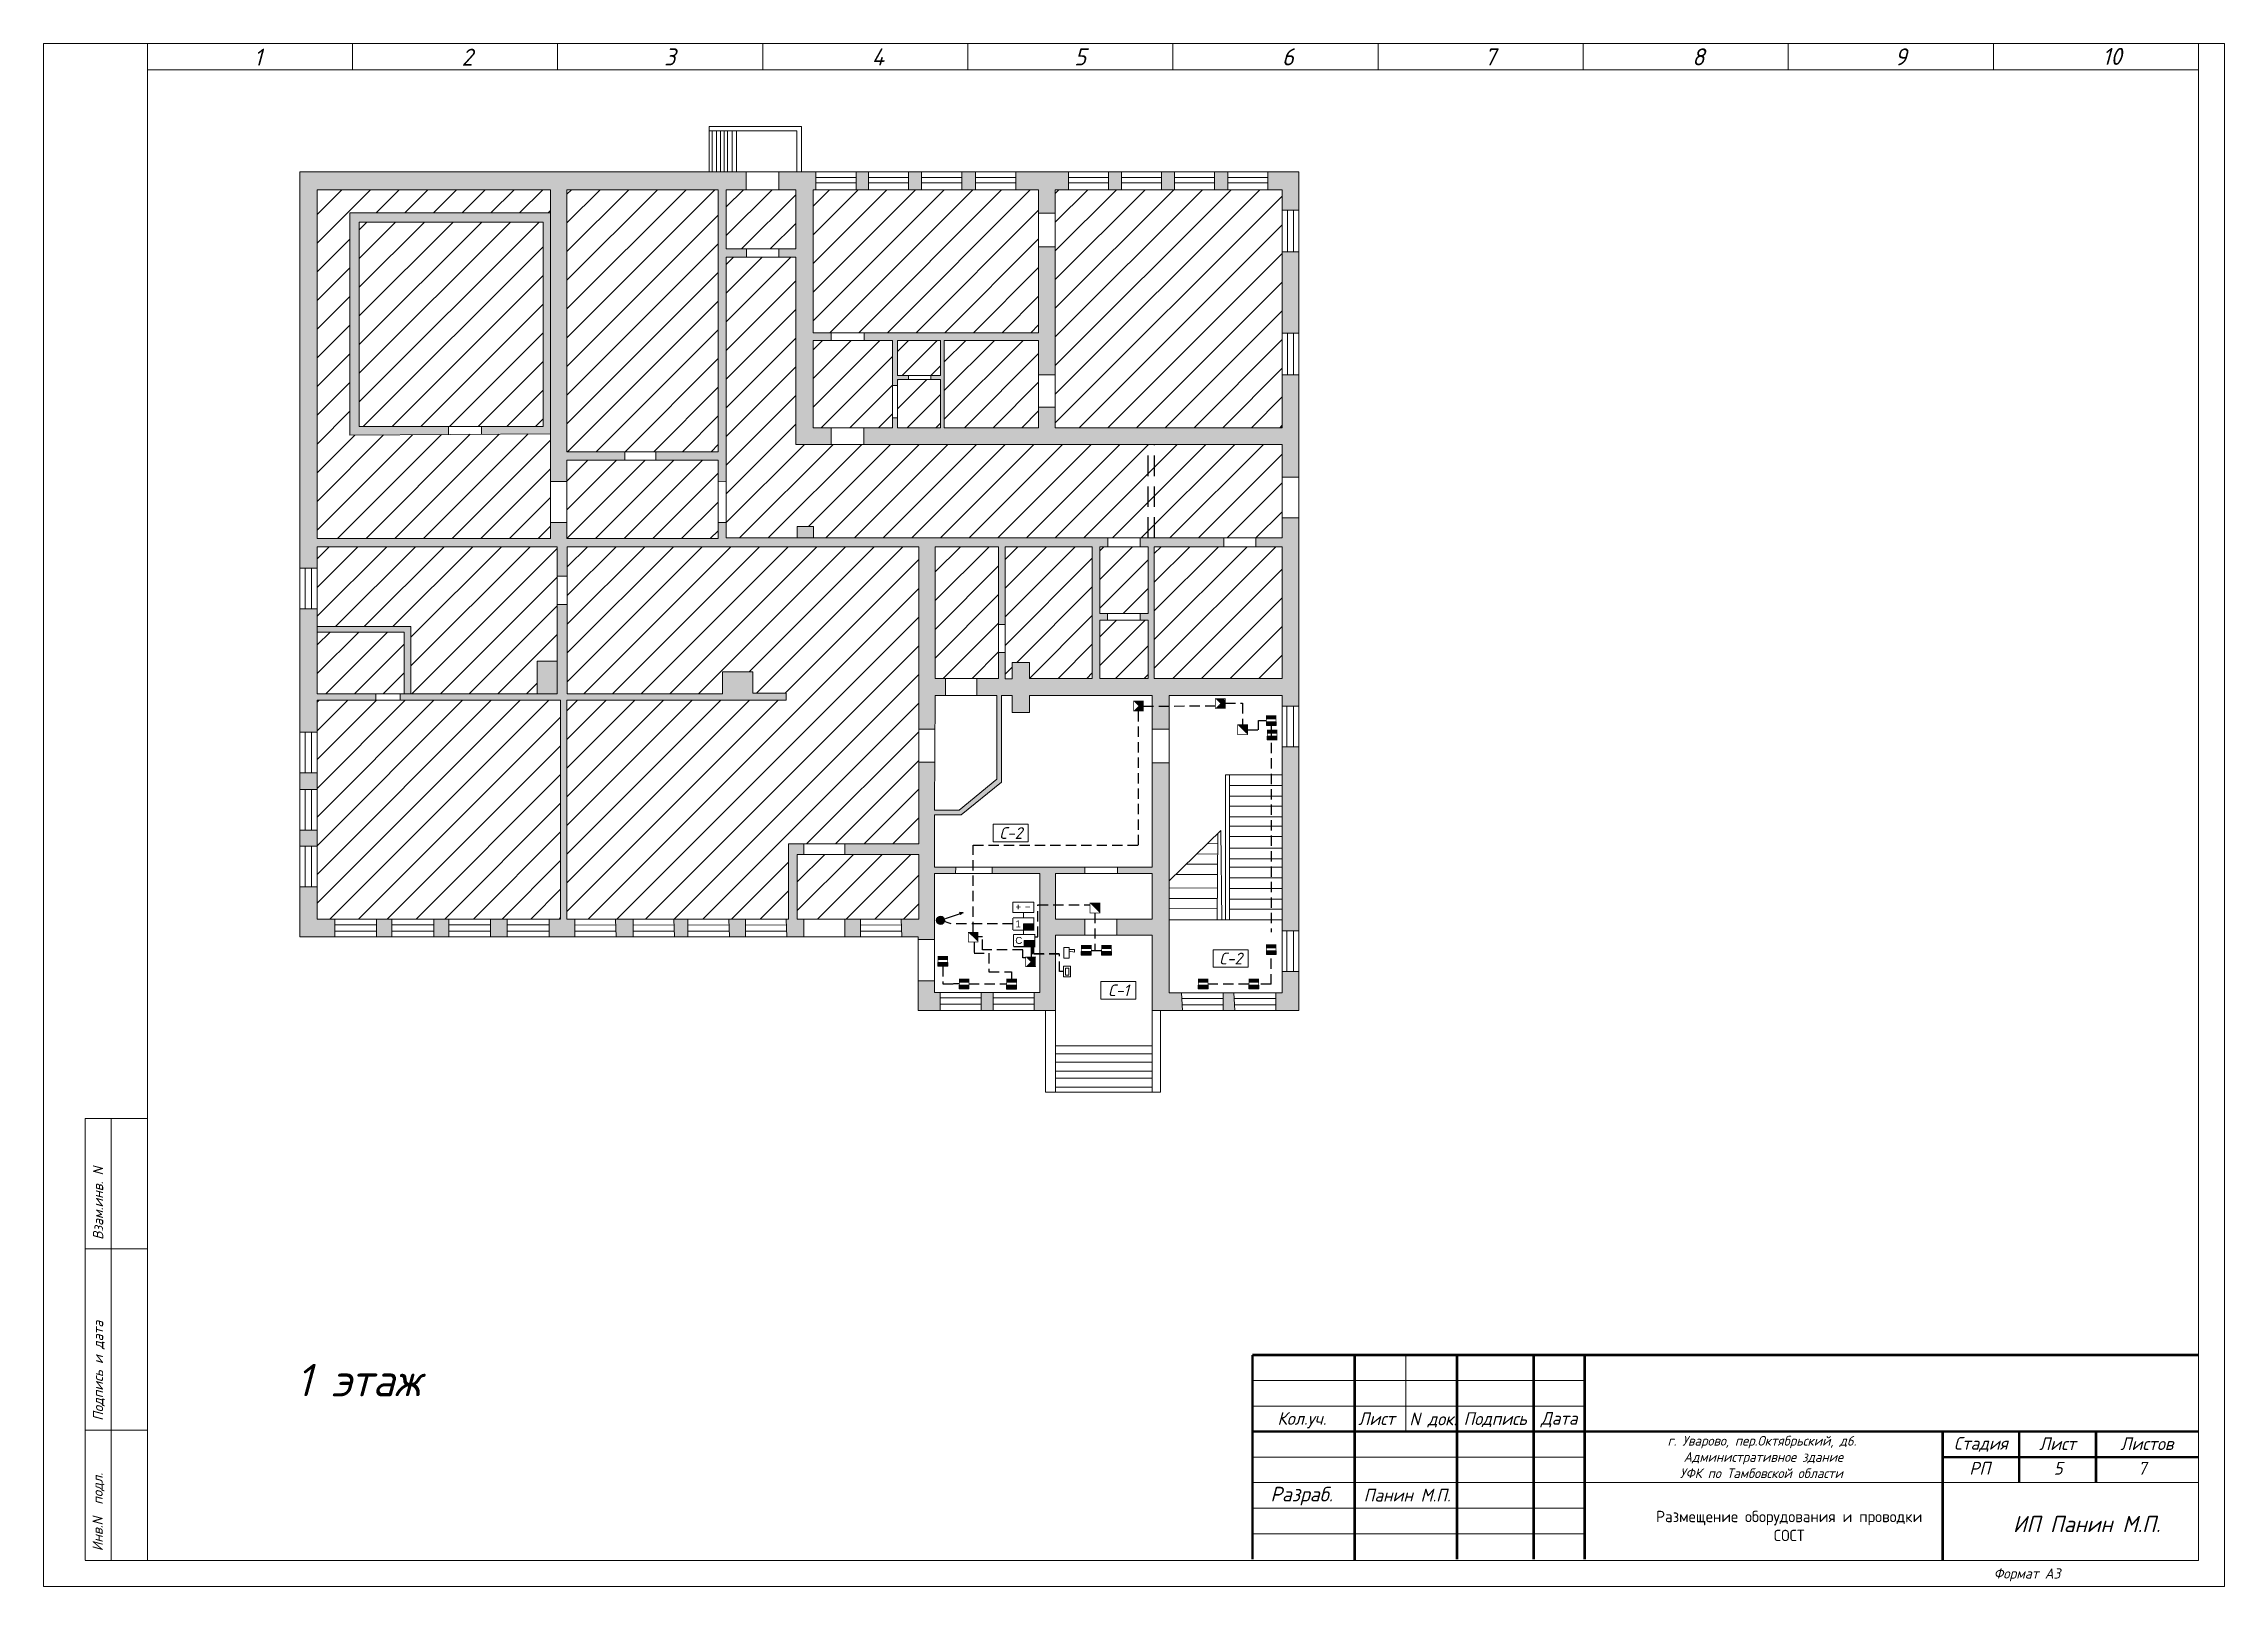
# Model space of a CAD drawing. Header units: inches. Extents: x -24 to 3888, y 393 to 1828.
# Drawn here: x 3393.6 to 3528, y 1135.2 to 1230.2 of the extents above; entities that cross this region are included whole.
import ezdxf

# ---------------------------------------------------------------- set-up
doc = ezdxf.new("R2010")
doc.units = ezdxf.units.IN
doc.header["$MEASUREMENT"] = 0
for name, pattern in [('Caddy_Solid', [0]), ('HIDDEN2', [4.7625, 3.175, -1.5875]), ('НЕВИДИМАЯ', [9.525, 6.35, -3.175])]:
    doc.linetypes.add(name, pattern=pattern)
doc.layers.get('0').transparency = 0.7
for name, color, linetype in [('BLK_12_THHN', 9, 'Continuous'), ('DESC', 7, 'Continuous'), ('LINK', 9, 'Continuous')]:
    doc.layers.add(name, color=color, linetype=linetype)
doc.styles.get("Standard").update_dxf_attribs({"font": 'GOST_Common Italic_0.ttf'})

msp = doc.modelspace()

# ---------------------------------------------------------------- texts
at = {"layer": 'DESC', "lineweight": 13}
for s, height, p in [('1', 1.05, (3406.52, 1228.83)), ('2', 1.05, (3419.32, 1228.83)), ('3', 1.05, (3431.8, 1228.85)), ('4', 1.05, (3444.6, 1228.85)), ('5', 1.05, (3457.08, 1228.85)), ('6', 1.05, (3469.88, 1228.85)), ('7', 1.05, (3482.36, 1228.85)), ('8', 1.05, (3495.16, 1228.85)), ('9', 1.05, (3507.64, 1228.85)), ('10', 1.048, (3520.44, 1228.88)), ('Формат А3', 0.629, (3513.74, 1135.63))]:
    msp.add_text(s, height=height, dxfattribs=at).set_placement(p)
for s, p in [('Взам.инв. N', (3397.23, 1156.5)), ('Подпись и дата', (3397.23, 1145.35)), ('Инв.N  подл.', (3397.2, 1137.32))]:
    msp.add_text(s, height=0.6288, rotation=90, dxfattribs=at).set_placement(p)
at = {"layer": 'DESC', "color": 7, "lineweight": 15}
for s, p in [('Кол.уч.', (3469.6, 1145.1)), ('Лист', (3474.58, 1145.09)), ('N док.', (3477.73, 1145.07)), ('РП', (3512.24, 1142.03)), ('5', (3517.44, 1142.03)), ('7', (3522.62, 1142.03))]:
    msp.add_text(s, height=0.787, dxfattribs=at).set_placement(p)
at = {"layer": 'DESC', "color": 0, "attachment_point": 5}
for s, insert, char_height, width in [('C-2', (3453.16, 1181.56), 0.72, 2.16), ('{\\fArial|b0|i0|c204|p34;1}', (3453.62, 1175.96), 0.432, 0.648), ('{\\fArial|b0|i0|c204|p34;C}', (3453.66, 1174.94), 0.432, 0.648), ('C-2', (3466.71, 1173.83), 0.72, 2.16), ('C-1', (3459.8, 1171.87), 0.72, 2.16)]:
    msp.add_mtext(s, dxfattribs=dict(at, insert=insert, char_height=char_height, width=width))
at = {"layer": 'DESC', "color": 0, "lineweight": 15, "attachment_point": 1}
for s, width, heights, insert, char_height in [('\\pi4.94395;1 этаж', 17.9743, [1.74], (3404.18, 1148.86), 2), ('\\pi23.5148;г. Уварово, пер.Октябрьский, д6.\\P\\pi24.5048;Административное здание \\P\\pi24.27003;УФК по Тамбовской области', 59.1919, [0], (3470.13, 1144.42), 0.6)]:
    msp.add_mtext_dynamic_manual_height_columns(s, width=width, gutter_width=1, heights=heights, dxfattribs=dict(at, insert=insert, char_height=char_height))
at = {"layer": 'DESC', "lineweight": 15, "char_height": 0.787, "attachment_point": 5}
for s, insert, width in [('Подпись', (3483.02, 1145.42), 4.725), ('Дата', (3486.96, 1145.42), 3.15), ('Панин М.П.', (3477.59, 1140.77), 6.3)]:
    msp.add_mtext(s, dxfattribs=dict(at, insert=insert, width=width))
at = {"layer": 'DESC', "color": 0, "lineweight": 15, "attachment_point": 5}
for s, insert, char_height, width in [('Стадия', (3512.95, 1143.9), 0.787, 4.725), ('Лист', (3517.67, 1143.94), 0.787, 5.67), ('Листов', (3523.18, 1143.94), 0.787, 5.3325), ('Разраб.', (3471.09, 1140.71), 0.9, 7.0924), ('{\\fGOST Common|b0|i0|c204|p34;Размещение оборудования и проводки\\PСОСТ}', (3501.14, 1138.87), 0.7, 25.2)]:
    msp.add_mtext(s, dxfattribs=dict(at, insert=insert, char_height=char_height, width=width))
at = {"layer": 'DESC', "lineweight": 15, "insert": (3510.12, 1139.49), "char_height": 1, "attachment_point": 1}
msp.add_mtext_dynamic_manual_height_columns('\\pi4.80835;ИП Панин М.П.', width=17.9743, gutter_width=1, heights=[1.74], dxfattribs=at)

# ---------------------------------------------------------------- blocks, each defined once
blk = doc.blocks.new('Звуковой')
blk.add_lwpolyline([(0.1, 2.9, 0, 4, 0), (1.5, 1.51, 4, 4, 0)], format="xyseb")
at = {"const_width": 0.2}
blk.add_lwpolyline([(0, 0), (0, 3), (3, 3), (3, 0)], close=True, dxfattribs=at)
blk = doc.blocks.new('Объем')
at = {"const_width": 0.2}
blk.add_lwpolyline([(0, 0), (0, 3), (3, 3), (3, 0)], close=True, dxfattribs=at)
for points in [[(0.21, 2.94), (0.21, 0.09)], [(0.41, 2.94), (0.41, 0.09)], [(0.61, 2.94), (0.61, 0.09)], [(0.8, 2.94), (0.8, 0.09)], [(1.01, 2.94), (1.01, 0.09)], [(1.21, 2.94), (1.21, 0.09)], [(1.39, 1.52), (2.81, 2.97)], [(1.39, 2.94), (1.39, 0.09)], [(1.39, 1.48), (2.82, 0.03)], [(1.56, 2.93), (1.56, 1.76)], [(1.56, 0.09), (1.56, 1.25)], [(1.74, 0.06), (1.74, 1.05)], [(1.76, 2.94), (1.76, 1.94)], [(1.94, 2.95), (1.94, 2.15)], [(1.94, 0.06), (1.94, 0.87)], [(2.13, 2.93), (2.13, 2.33)], [(2.13, 0.05), (2.13, 0.66)], [(2.3, 2.93), (2.3, 2.52)], [(2.31, 0.06), (2.31, 0.48)], [(2.49, 2.94), (2.49, 2.7)], [(2.49, 0.07), (2.49, 0.29)]]:
    blk.add_lwpolyline(points, dxfattribs=at)

# ---------------------------------------------------------------- hatches: boundary and pattern name
at = {"layer": 'BLK_12_THHN'}
h = msp.add_hatch(color=0, dxfattribs=at)
h.dxf.hatch_style = 1
h.paths.add_polyline_path([(3425.81, 1221.19), (3435.13, 1221.19), (3435.13, 1205.05), (3431.29, 1205.05), (3431.29, 1204.53), (3435.13, 1204.53), (3435.13, 1203.22), (3435.63, 1203.19), (3435.63, 1217.04), (3436.87, 1217.04), (3436.87, 1217.54), (3435.63, 1217.54), (3435.63, 1221.19), (3436.86, 1221.19), (3436.86, 1222.3), (3409.36, 1222.3), (3409.36, 1197.87), (3410.42, 1197.87), (3410.42, 1199.2), (3425.2, 1199.2), (3425.2, 1197.38), (3425.83, 1197.38), (3425.83, 1199.2), (3447.49, 1199.2), (3447.49, 1187.95), (3448.49, 1187.95), (3448.5, 1190.03), (3449.14, 1190.03), (3449.14, 1191.08), (3448.5, 1191.08), (3448.5, 1199.2), (3452.41, 1199.2), (3452.41, 1194.4), (3452.81, 1194.4), (3452.81, 1199.2), (3458.19, 1199.2), (3458.19, 1191.08), (3454.32, 1191.08), (3454.32, 1192.07), (3453.25, 1192.07), (3453.25, 1191.05), (3452.81, 1191.05), (3452.81, 1192.69), (3452.41, 1192.69), (3452.41, 1191.08), (3451.08, 1191.08), (3451.08, 1190.03), (3452.3, 1190.03), (3452.3, 1184.88), (3449.99, 1182.96), (3448.47, 1182.96), (3448.48, 1185.92), (3447.49, 1185.92), (3447.49, 1180.89), (3442.93, 1180.89), (3442.93, 1180.24), (3447.49, 1180.24), (3447.49, 1176.26), (3446.41, 1176.26), (3446.45, 1175.17), (3447.46, 1175.17), (3447.46, 1175), (3448.46, 1175), (3448.46, 1179.06), (3449.75, 1179.06), (3449.77, 1179.46), (3448.46, 1179.46), (3448.46, 1182.68), (3450.1, 1182.68), (3452.6, 1184.69), (3452.6, 1190.03), (3453.25, 1190.03), (3453.25, 1188.98), (3454.32, 1188.98), (3454.32, 1190.03), (3461.88, 1190.03), (3461.88, 1187.96), (3462.92, 1187.96), (3462.92, 1190.03), (3469.89, 1190.03), (3469.89, 1189.37), (3470.92, 1189.37), (3470.92, 1200.97), (3469.89, 1200.97), (3469.89, 1199.74), (3468.27, 1199.74), (3468.27, 1199.2), (3469.89, 1199.2), (3469.89, 1191.08), (3462.01, 1191.08), (3462.01, 1199.2), (3466.3, 1199.2), (3466.3, 1199.74), (3461.14, 1199.74), (3461.14, 1199.2), (3461.63, 1199.2), (3461.63, 1195.09), (3461.13, 1195.09), (3461.13, 1194.68), (3461.63, 1194.68), (3461.63, 1191.08), (3458.65, 1191.08), (3458.65, 1194.68), (3459.12, 1194.68), (3459.12, 1195.09), (3458.65, 1195.09), (3458.65, 1199.2), (3459.15, 1199.2), (3459.15, 1199.74), (3435.63, 1199.74), (3435.63, 1200.68), (3435.13, 1200.68), (3435.13, 1199.7), (3425.81, 1199.7), (3425.81, 1200.69), (3424.8, 1200.69), (3424.8, 1199.7), (3410.42, 1199.7), (3410.42, 1221.19), (3424.8, 1221.19), (3424.8, 1203.21), (3425.81, 1203.21), (3425.81, 1204.53), (3429.37, 1204.53), (3429.37, 1205.05), (3425.81, 1205.05)])
h.paths.add_polyline_path([(3440.98, 1221.19), (3441.16, 1221.19), (3441.16, 1222.3), (3438.88, 1222.3), (3438.88, 1221.19), (3439.92, 1221.19), (3439.92, 1217.54), (3438.87, 1217.54), (3438.87, 1217.04), (3439.92, 1217.04), (3439.92, 1205.5), (3442.09, 1205.5), (3442.09, 1206.53), (3440.98, 1206.53), (3440.98, 1211.91), (3442.1, 1211.91), (3442.1, 1212.38), (3440.98, 1212.38)], flags=17)
h.paths.add_polyline_path([(3455.91, 1217.68), (3454.88, 1217.68), (3454.88, 1212.38), (3444.12, 1212.38), (3444.12, 1211.91), (3445.87, 1211.91), (3445.87, 1209.13), (3446.18, 1209.13), (3446.18, 1209.5), (3446.87, 1209.5), (3446.87, 1209.75), (3446.18, 1209.75), (3446.18, 1211.91), (3448.83, 1211.91), (3448.83, 1209.75), (3448.23, 1209.75), (3448.23, 1209.5), (3448.83, 1209.5), (3448.83, 1206.53), (3446.18, 1206.53), (3446.18, 1207.13), (3445.87, 1207.13), (3445.87, 1206.53), (3444.1, 1206.53), (3444.1, 1205.5), (3469.89, 1205.5), (3469.89, 1203.49), (3470.92, 1203.49), (3470.92, 1209.78), (3469.89, 1209.78), (3469.89, 1206.53), (3455.91, 1206.53), (3455.91, 1207.79), (3454.88, 1207.79), (3454.88, 1206.53), (3449.07, 1206.53), (3449.07, 1211.91), (3454.88, 1211.91), (3454.88, 1209.78), (3455.91, 1209.78)], flags=17)
h.paths.add_polyline_path([(3454.88, 1221.19), (3454.88, 1219.74), (3455.91, 1219.74), (3455.91, 1221.19), (3456.72, 1221.19), (3456.72, 1222.3), (3453.47, 1222.3), (3453.47, 1221.19)], flags=17)
h.paths.add_polyline_path([(3450.99, 1222.3), (3450.14, 1222.3), (3450.14, 1221.19), (3450.99, 1221.19)], flags=17)
h.paths.add_polyline_path([(3446.86, 1221.19), (3447.67, 1221.19), (3447.67, 1222.3), (3446.86, 1222.3)], flags=17)
h.paths.add_polyline_path([(3443.64, 1221.19), (3444.39, 1221.19), (3444.39, 1222.3), (3443.64, 1222.3)], flags=17)
h.paths.add_polyline_path([(3459.19, 1221.19), (3459.98, 1221.19), (3459.98, 1222.3), (3459.19, 1222.3)], flags=17)
h.paths.add_polyline_path([(3462.45, 1221.19), (3463.25, 1221.19), (3463.25, 1222.3), (3462.45, 1222.3)], flags=17)
h.paths.add_polyline_path([(3465.72, 1221.19), (3466.54, 1221.19), (3466.54, 1222.3), (3465.72, 1222.3)], flags=17)
h.paths.add_polyline_path([(3469.89, 1221.19), (3469.89, 1219.94), (3470.92, 1219.94), (3470.92, 1222.3), (3469.01, 1222.3), (3469.01, 1221.19)], flags=17)
h.paths.add_polyline_path([(3469.89, 1212.36), (3470.92, 1212.36), (3470.92, 1217.37), (3469.89, 1217.37)], flags=16)
h.paths.add_polyline_path([(3425.83, 1190.14), (3425.83, 1195.63), (3425.2, 1195.63), (3425.2, 1190.14), (3415.54, 1190.14), (3415.54, 1189.74), (3425.42, 1189.74), (3425.42, 1176.26), (3424.71, 1176.26), (3424.71, 1175.17), (3426.3, 1175.17), (3426.3, 1176.26), (3425.81, 1176.26), (3425.81, 1189.74), (3439.32, 1189.74), (3439.32, 1190.18), (3437.26, 1190.18), (3437.26, 1191.49), (3435.4, 1191.49), (3435.4, 1190.14)], flags=17)
h.paths.add_polyline_path([(3409.36, 1187.77), (3410.42, 1187.77), (3410.42, 1189.74), (3414.04, 1189.74), (3414.04, 1190.14), (3410.42, 1190.14), (3410.42, 1195.37), (3409.36, 1195.37)], flags=17)
h.paths.add_polyline_path([(3415.77, 1193.94), (3415.77, 1190.14), (3416.19, 1190.14), (3416.19, 1194.28), (3410.42, 1194.28), (3410.42, 1193.94)], flags=17)
h.paths.add_polyline_path([(3410.42, 1185.26), (3409.36, 1185.26), (3409.36, 1184.24), (3410.42, 1184.24)], flags=17)
h.paths.add_polyline_path([(3410.42, 1181.73), (3409.36, 1181.73), (3409.36, 1180.76), (3410.42, 1180.76)], flags=17)
h.paths.add_polyline_path([(3409.36, 1175.17), (3411.51, 1175.17), (3411.51, 1176.26), (3410.42, 1176.26), (3410.42, 1178.25), (3409.36, 1178.25)], flags=17)
h.paths.add_polyline_path([(3414.08, 1175.17), (3415.02, 1175.17), (3415.02, 1176.26), (3414.08, 1176.26)], flags=17)
h.paths.add_polyline_path([(3417.6, 1175.17), (3418.53, 1175.17), (3418.53, 1176.26), (3417.6, 1176.26)], flags=16)
h.paths.add_polyline_path([(3421.11, 1176.26), (3421.11, 1175.17), (3422.13, 1175.17), (3422.13, 1176.26)], flags=16)
h.paths.add_polyline_path([(3428.85, 1175.17), (3429.89, 1175.17), (3429.89, 1176.26), (3428.81, 1176.26)], flags=16)
h = msp.add_hatch(color=0, dxfattribs=at)
h.dxf.hatch_style = 1
h.paths.add_polyline_path([(3412.44, 1219.76), (3412.44, 1206.07), (3418.52, 1206.11), (3418.52, 1206.6), (3413.01, 1206.6), (3413.01, 1219.2), (3424.34, 1219.2), (3424.34, 1206.6), (3420.55, 1206.6), (3420.55, 1206.13), (3424.8, 1206.16), (3424.8, 1219.76)])
h = msp.add_hatch(color=0, dxfattribs=at)
h.dxf.hatch_style = 1
h.paths.add_polyline_path([(3440, 1200.45), (3440, 1199.74), (3441, 1199.74), (3441, 1200.45)])
h.paths.add_polyline_path([(3425.2, 1192.15), (3423.98, 1192.15), (3423.98, 1190.14), (3425.2, 1190.14)])
h = msp.add_hatch(color=0, dxfattribs=at)
h.dxf.hatch_style = 1
h.paths.add_polyline_path([(3432.44, 1175.17), (3433.27, 1175.17), (3433.27, 1176.26), (3432.4, 1176.26)])
h.paths.add_polyline_path([(3436.81, 1176.26), (3435.78, 1176.26), (3435.82, 1175.17), (3436.81, 1175.17)])
h.paths.add_polyline_path([(3439.37, 1175.17), (3440.41, 1175.17), (3440.41, 1176.26), (3440.01, 1176.26), (3440.01, 1180.24), (3440.41, 1180.24), (3440.41, 1180.89), (3439.46, 1180.89), (3439.46, 1176.26), (3439.32, 1176.26)])
h.paths.add_polyline_path([(3442.93, 1175.17), (3443.9, 1175.17), (3443.9, 1176.26), (3442.93, 1176.26)])
h.paths.add_polyline_path([(3447.46, 1170.63), (3448.81, 1170.63), (3448.81, 1171.73), (3448.46, 1171.73), (3448.46, 1172.45), (3447.46, 1172.45)])
h.paths.add_polyline_path([(3455.31, 1170.63), (3455.93, 1170.63), (3455.93, 1175.27), (3457.73, 1175.27), (3457.73, 1176.25), (3455.93, 1176.25), (3455.93, 1179.06), (3457.72, 1179.06), (3457.72, 1179.46), (3452.01, 1179.46), (3452.01, 1179.06), (3454.96, 1179.06), (3454.96, 1171.73), (3454.61, 1171.73), (3454.61, 1170.63)])
h.paths.add_polyline_path([(3462.92, 1185.88), (3461.88, 1185.88), (3461.88, 1179.46), (3459.74, 1179.46), (3459.74, 1179.06), (3461.88, 1179.06), (3461.88, 1176.25), (3459.71, 1176.25), (3459.71, 1175.27), (3461.88, 1175.27), (3461.88, 1170.63), (3462.4, 1170.63), (3463.75, 1170.63), (3463.68, 1171.71), (3462.92, 1171.71)])
h.paths.add_polyline_path([(3470.92, 1186.87), (3469.89, 1186.87), (3469.89, 1175.53), (3470.92, 1175.53)])
h.paths.add_polyline_path([(3469.89, 1171.71), (3469.5, 1171.71), (3469.5, 1170.63), (3470.92, 1170.63), (3470.92, 1173.02), (3469.89, 1173.02)])
h = msp.add_hatch(color=0, dxfattribs=at)
h.dxf.hatch_style = 1
h.paths.add_polyline_path([(3449.09, 1176.18, 1), (3448.59, 1176.18, 1)])
h = msp.add_hatch(color=0, dxfattribs=at)
h.dxf.hatch_style = 1
h.paths.add_polyline_path([(3450.23, 1176.65), (3450.06, 1176.59), (3450.09, 1176.51)])
h.paths.add_polyline_path([(3450.03, 1176.67), (3450.06, 1176.59), (3450.23, 1176.65)])
h = msp.add_hatch(color=0, dxfattribs=at)
h.dxf.hatch_style = 1
h.paths.add_polyline_path([(3452.07, 1171.73), (3451.35, 1171.73), (3451.35, 1170.63), (3452.07, 1170.63)])
h.paths.add_polyline_path([(3466.92, 1171.71), (3466.26, 1171.71), (3466.26, 1170.63), (3466.98, 1170.63)])
at = {"layer": 'DESC', "lineweight": 15}
h = msp.add_hatch(color=0, dxfattribs=at)
h.dxf.hatch_style = 1
h.paths.add_polyline_path([(3468.92, 1188.42), (3468.92, 1188.19), (3469.52, 1188.19), (3469.52, 1188.42)])
h.paths.add_polyline_path([(3469.52, 1188.57), (3469.52, 1188.8), (3468.92, 1188.8), (3468.92, 1188.57)])
h = msp.add_hatch(color=0, dxfattribs=at)
h.dxf.hatch_style = 1
h.paths.add_polyline_path([(3468.97, 1187.52), (3468.97, 1187.3), (3469.57, 1187.3), (3469.57, 1187.52)])
h.paths.add_polyline_path([(3469.57, 1187.68), (3469.57, 1187.9), (3468.97, 1187.9), (3468.97, 1187.68)])
at = {"layer": 'DESC'}
for points in [[(3453.95, 1175.96), (3453.95, 1175.58), (3454.59, 1175.58), (3454.59, 1175.96)], [(3453.99, 1174.94), (3453.99, 1174.56), (3454.64, 1174.56), (3454.64, 1174.94)]]:
    msp.add_hatch(color=0, dxfattribs=at).paths.add_polyline_path(points)
at = {"layer": 'DESC', "lineweight": 15}
h = msp.add_hatch(color=0, dxfattribs=at)
h.dxf.hatch_style = 1
h.paths.add_polyline_path([(3468.92, 1174.3), (3468.92, 1174.08), (3469.52, 1174.08), (3469.52, 1174.3)])
h.paths.add_polyline_path([(3469.52, 1174.46), (3469.52, 1174.68), (3468.92, 1174.68), (3468.92, 1174.46)])
h = msp.add_hatch(color=0, dxfattribs=at)
h.dxf.hatch_style = 1
h.paths.add_polyline_path([(3448.67, 1173.59), (3448.67, 1173.36), (3449.28, 1173.36), (3449.28, 1173.59)])
h.paths.add_polyline_path([(3449.28, 1173.74), (3449.28, 1173.97), (3448.67, 1173.97), (3448.67, 1173.74)])
h = msp.add_hatch(color=0, dxfattribs=at)
h.dxf.hatch_style = 1
h.paths.add_polyline_path([(3457.51, 1174.27), (3457.51, 1174.04), (3458.12, 1174.04), (3458.12, 1174.27)])
h.paths.add_polyline_path([(3458.12, 1174.42), (3458.12, 1174.65), (3457.51, 1174.65), (3457.51, 1174.42)])
h = msp.add_hatch(color=0, dxfattribs=at)
h.dxf.hatch_style = 1
h.paths.add_polyline_path([(3458.76, 1174.27), (3458.76, 1174.04), (3459.37, 1174.04), (3459.37, 1174.27)])
h.paths.add_polyline_path([(3459.37, 1174.42), (3459.37, 1174.65), (3458.76, 1174.65), (3458.76, 1174.42)])
h = msp.add_hatch(color=0, dxfattribs=at)
h.dxf.hatch_style = 1
h.paths.add_polyline_path([(3449.99, 1172.19), (3449.99, 1171.97), (3450.59, 1171.97), (3450.59, 1172.19)])
h.paths.add_polyline_path([(3450.59, 1172.35), (3450.59, 1172.57), (3449.99, 1172.57), (3449.99, 1172.35)])
h = msp.add_hatch(color=0, dxfattribs=at)
h.dxf.hatch_style = 1
h.paths.add_polyline_path([(3452.91, 1172.18), (3452.91, 1171.95), (3453.52, 1171.95), (3453.52, 1172.18)])
h.paths.add_polyline_path([(3453.52, 1172.34), (3453.52, 1172.56), (3452.91, 1172.56), (3452.91, 1172.34)])
h = msp.add_hatch(color=0, dxfattribs=at)
h.dxf.hatch_style = 1
h.paths.add_polyline_path([(3464.72, 1172.19), (3464.72, 1171.97), (3465.32, 1171.97), (3465.32, 1172.19)])
h.paths.add_polyline_path([(3465.32, 1172.35), (3465.32, 1172.57), (3464.72, 1172.57), (3464.72, 1172.35)])
h = msp.add_hatch(color=0, dxfattribs=at)
h.dxf.hatch_style = 1
h.paths.add_polyline_path([(3467.84, 1172.19), (3467.84, 1171.97), (3468.45, 1171.97), (3468.45, 1172.19)])
h.paths.add_polyline_path([(3468.45, 1172.35), (3468.45, 1172.57), (3467.84, 1172.57), (3467.84, 1172.35)])
at = {"layer": 'LINK'}
h = msp.add_hatch(dxfattribs=at)
h.set_pattern_fill('ANSI31', color=0, scale=10)
h.set_pattern_definition([(45, (2182.1517, 1076.8079), (-0.8838835, 0.8838835), [])])
h.paths.add_polyline_path([(3435.13, 1221.19), (3425.81, 1221.19), (3425.81, 1205.05), (3435.13, 1205.05)])
h.paths.add_polyline_path([(3424.34, 1219.2), (3413.01, 1219.2), (3413.01, 1206.6), (3424.34, 1206.6)], flags=17)
h.paths.add_polyline_path([(3424.8, 1206.16), (3412.44, 1206.07), (3412.44, 1219.76), (3424.8, 1219.76), (3424.8, 1221.19), (3410.42, 1221.19), (3410.42, 1199.7), (3424.8, 1199.7)])
h.paths.add_polyline_path([(3435.13, 1204.53), (3425.81, 1204.53), (3425.81, 1199.7), (3435.13, 1199.7)])
h.paths.add_polyline_path([(3469.89, 1205.5), (3439.92, 1205.5), (3439.92, 1217.04), (3435.63, 1217.04), (3435.63, 1199.74), (3440, 1199.74), (3440, 1200.45), (3441, 1200.45), (3441, 1199.74), (3469.89, 1199.74)])
h.paths.add_polyline_path([(3454.88, 1221.19), (3440.98, 1221.19), (3440.98, 1212.38), (3454.88, 1212.38)])
h.paths.add_polyline_path([(3439.92, 1221.19), (3435.63, 1221.19), (3435.63, 1217.54), (3439.92, 1217.54)])
h.paths.add_polyline_path([(3469.89, 1221.19), (3455.91, 1221.19), (3455.91, 1206.53), (3469.89, 1206.53)])
h.paths.add_polyline_path([(3454.88, 1211.91), (3449.07, 1211.91), (3449.07, 1206.53), (3454.88, 1206.53)], flags=17)
h.paths.add_polyline_path([(3448.83, 1209.5), (3446.18, 1209.5), (3446.18, 1206.53), (3448.83, 1206.53)], flags=17)
h.paths.add_polyline_path([(3448.83, 1211.91), (3446.18, 1211.91), (3446.18, 1209.75), (3448.83, 1209.75)], flags=17)
h.paths.add_polyline_path([(3445.87, 1211.91), (3440.98, 1211.91), (3440.98, 1206.53), (3445.87, 1206.53)], flags=17)
h.paths.add_polyline_path([(3425.2, 1199.2), (3410.42, 1199.2), (3410.42, 1194.28), (3416.19, 1194.28), (3416.19, 1190.14), (3423.98, 1190.14), (3423.98, 1192.15), (3425.2, 1192.15)])
h.paths.add_polyline_path([(3425.42, 1189.74), (3410.42, 1189.74), (3410.42, 1176.26), (3425.42, 1176.26)])
h.paths.add_polyline_path([(3415.77, 1193.94), (3410.42, 1193.94), (3410.42, 1190.14), (3415.77, 1190.14)], flags=17)
h.paths.add_polyline_path([(3447.49, 1199.2), (3425.83, 1199.2), (3425.83, 1190.14), (3435.4, 1190.14), (3435.4, 1191.49), (3437.26, 1191.49), (3437.26, 1190.18), (3439.32, 1190.18), (3439.32, 1189.74), (3425.81, 1189.74), (3425.81, 1176.26), (3439.46, 1176.26), (3439.46, 1180.89), (3447.49, 1180.89)])
h.paths.add_polyline_path([(3447.49, 1180.24), (3440.01, 1180.24), (3440.01, 1176.26), (3447.49, 1176.26)], flags=17)
h.paths.add_polyline_path([(3452.41, 1199.2), (3448.5, 1199.2), (3448.5, 1191.08), (3452.41, 1191.08)])
h.paths.add_polyline_path([(3458.19, 1199.2), (3452.81, 1199.2), (3452.81, 1191.05), (3453.25, 1191.05), (3453.25, 1192.07), (3454.32, 1192.07), (3454.32, 1191.08), (3458.19, 1191.08)])
h.paths.add_polyline_path([(3461.63, 1199.2), (3458.65, 1199.2), (3458.65, 1195.09), (3461.63, 1195.09)])
h.paths.add_polyline_path([(3461.63, 1194.68), (3458.65, 1194.68), (3458.65, 1191.08), (3461.63, 1191.08)])
h.paths.add_polyline_path([(3469.89, 1199.2), (3462.01, 1199.2), (3462.01, 1191.08), (3469.89, 1191.08)])

# ---------------------------------------------------------------- linework, layer by layer
at = {"layer": 'BLK_12_THHN', "color": 0, "lineweight": 15}
for p, q in [((3440.27, 1225.09), (3434.57, 1225.09)), ((3434.57, 1225.09), (3434.57, 1222.3)), ((3434.57, 1224.82), (3439.99, 1224.82)), ((3434.76, 1224.82), (3434.76, 1222.3)), ((3435.02, 1224.82), (3435.02, 1222.3)), ((3435.27, 1224.82), (3435.27, 1222.3)), ((3435.5, 1224.82), (3435.5, 1222.3)), ((3435.71, 1224.82), (3435.71, 1222.3)), ((3436, 1224.82), (3436, 1222.3)), ((3436.27, 1224.82), (3436.27, 1222.3)), ((3439.99, 1224.82), (3439.99, 1222.3)), ((3440.27, 1222.3), (3440.27, 1225.09)), ((3409.36, 1222.3), (3470.92, 1222.3)), ((3409.36, 1175.17), (3409.36, 1222.3)), ((3436.86, 1222.3), (3436.86, 1221.19)), ((3438.88, 1222.3), (3438.88, 1221.19)), ((3441.16, 1222.3), (3441.16, 1221.19)), ((3441.16, 1221.95), (3443.64, 1221.95)), ((3443.64, 1222.3), (3443.64, 1221.19)), ((3444.39, 1222.3), (3444.39, 1221.19)), ((3444.39, 1221.95), (3446.86, 1221.95)), ((3446.86, 1222.3), (3446.86, 1221.19)), ((3447.67, 1222.3), (3447.67, 1221.19)), ((3447.67, 1221.95), (3450.14, 1221.95)), ((3450.14, 1222.3), (3450.14, 1221.19)), ((3450.99, 1222.3), (3450.99, 1221.19)), ((3450.99, 1221.95), (3453.47, 1221.95)), ((3453.47, 1222.3), (3453.47, 1221.19)), ((3456.72, 1222.3), (3456.72, 1221.19)), ((3456.72, 1221.95), (3459.19, 1221.95)), ((3459.19, 1222.3), (3459.19, 1221.19)), ((3459.98, 1222.3), (3459.98, 1221.19)), ((3459.98, 1221.95), (3462.45, 1221.95)), ((3462.45, 1222.3), (3462.45, 1221.19)), ((3463.25, 1222.3), (3463.25, 1221.19)), ((3463.25, 1221.95), (3465.72, 1221.95)), ((3465.72, 1222.3), (3465.72, 1221.19)), ((3466.54, 1222.3), (3466.54, 1221.19)), ((3466.54, 1221.95), (3469.01, 1221.95)), ((3469.01, 1222.3), (3469.01, 1221.19)), ((3470.92, 1222.3), (3470.92, 1170.63)), ((3424.8, 1221.19), (3410.42, 1221.19)), ((3410.42, 1221.19), (3410.42, 1199.7)), ((3424.8, 1199.7), (3424.8, 1221.19)), ((3425.81, 1221.19), (3435.13, 1221.19)), ((3425.81, 1205.05), (3425.81, 1221.19)), ((3435.13, 1221.19), (3435.13, 1205.05)), ((3435.63, 1221.19), (3439.92, 1221.19)), ((3435.63, 1217.54), (3435.63, 1221.19)), ((3439.92, 1221.19), (3439.92, 1217.54)), ((3440.98, 1221.19), (3454.88, 1221.19)), ((3440.98, 1212.38), (3440.98, 1221.19)), ((3441.16, 1221.61), (3443.64, 1221.61)), ((3444.39, 1221.61), (3446.86, 1221.61)), ((3447.67, 1221.61), (3450.14, 1221.61)), ((3450.99, 1221.61), (3453.47, 1221.61)), ((3454.88, 1221.19), (3454.88, 1212.38)), ((3455.91, 1221.19), (3469.89, 1221.19)), ((3455.91, 1206.53), (3455.91, 1221.19)), ((3456.72, 1221.61), (3459.19, 1221.61)), ((3459.98, 1221.61), (3462.45, 1221.61)), ((3463.25, 1221.61), (3465.72, 1221.61)), ((3466.54, 1221.61), (3469.01, 1221.61)), ((3469.89, 1221.19), (3469.89, 1206.53)), ((3424.8, 1219.76), (3412.44, 1219.76)), ((3412.44, 1219.76), (3412.44, 1206.07)), ((3424.34, 1219.2), (3413.01, 1219.2)), ((3413.01, 1219.2), (3413.01, 1206.6)), ((3424.34, 1206.6), (3424.34, 1219.2)), ((3454.88, 1219.74), (3455.91, 1219.74)), ((3469.89, 1219.94), (3470.92, 1219.94)), ((3470.21, 1219.94), (3470.21, 1217.37)), ((3470.58, 1219.94), (3470.58, 1217.37)), ((3454.88, 1217.68), (3455.91, 1217.68)), ((3439.92, 1217.54), (3435.63, 1217.54)), ((3435.63, 1217.04), (3439.92, 1217.04)), ((3435.63, 1199.74), (3435.63, 1217.04)), ((3436.87, 1217.54), (3436.87, 1217.04)), ((3438.87, 1217.54), (3438.87, 1217.04)), ((3439.92, 1217.04), (3439.92, 1205.5)), ((3469.89, 1217.37), (3470.92, 1217.37)), ((3454.88, 1212.38), (3440.98, 1212.38)), ((3442.1, 1212.38), (3442.1, 1211.91)), ((3444.12, 1212.38), (3444.12, 1211.91)), ((3469.89, 1212.36), (3470.92, 1212.36)), ((3470.21, 1212.36), (3470.21, 1209.78)), ((3470.58, 1212.36), (3470.58, 1209.78)), ((3440.98, 1211.91), (3445.87, 1211.91)), ((3440.98, 1206.53), (3440.98, 1211.91)), ((3445.87, 1211.91), (3445.87, 1206.53)), ((3446.18, 1211.91), (3448.83, 1211.91)), ((3446.18, 1209.75), (3446.18, 1211.91)), ((3448.83, 1211.91), (3448.83, 1209.75)), ((3449.07, 1211.91), (3454.88, 1211.91)), ((3449.07, 1206.53), (3449.07, 1211.91)), ((3454.88, 1211.91), (3454.88, 1206.53)), ((3448.83, 1209.75), (3446.18, 1209.75)), ((3446.87, 1209.75), (3446.87, 1209.5)), ((3448.23, 1209.75), (3448.23, 1209.5)), ((3454.88, 1209.78), (3455.91, 1209.78)), ((3469.89, 1209.78), (3470.92, 1209.78)), ((3445.87, 1209.13), (3446.18, 1209.13)), ((3446.18, 1209.5), (3448.83, 1209.5)), ((3446.18, 1206.53), (3446.18, 1209.5)), ((3448.83, 1209.5), (3448.83, 1206.53)), ((3445.87, 1207.13), (3446.18, 1207.13)), ((3454.88, 1207.79), (3455.91, 1207.79)), ((3412.44, 1206.07), (3424.8, 1206.16)), ((3413.01, 1206.6), (3424.34, 1206.6)), ((3418.52, 1206.6), (3418.52, 1206.11)), ((3420.55, 1206.6), (3420.55, 1206.13)), ((3445.87, 1206.53), (3440.98, 1206.53)), ((3442.09, 1206.53), (3442.09, 1205.5)), ((3444.1, 1206.53), (3444.1, 1205.5)), ((3448.83, 1206.53), (3446.18, 1206.53)), ((3454.88, 1206.53), (3449.07, 1206.53)), ((3469.89, 1206.53), (3455.91, 1206.53)), ((3435.13, 1205.05), (3425.81, 1205.05)), ((3435.13, 1204.53), (3425.81, 1204.53)), ((3425.81, 1204.53), (3425.81, 1199.7)), ((3429.37, 1205.05), (3429.37, 1204.53)), ((3431.29, 1205.05), (3431.29, 1204.53)), ((3435.13, 1199.7), (3435.13, 1204.53)), ((3439.92, 1205.5), (3469.89, 1205.5)), ((3469.89, 1205.5), (3469.89, 1199.74)), ((3424.8, 1203.21), (3425.81, 1203.21)), ((3435.13, 1203.22), (3435.63, 1203.19)), ((3469.89, 1203.49), (3470.92, 1203.49)), ((3424.8, 1200.69), (3425.81, 1200.69)), ((3435.13, 1200.68), (3435.63, 1200.68)), ((3440, 1199.74), (3440, 1200.45)), ((3440, 1200.45), (3441, 1200.45)), ((3441, 1200.45), (3441, 1199.74)), ((3469.89, 1200.97), (3470.92, 1200.97)), ((3410.42, 1199.7), (3424.8, 1199.7)), ((3425.2, 1199.2), (3410.42, 1199.2)), ((3410.42, 1199.2), (3410.42, 1190.14)), ((3425.2, 1190.14), (3425.2, 1199.2)), ((3425.81, 1199.7), (3435.13, 1199.7)), ((3425.83, 1190.14), (3425.83, 1199.2)), ((3425.83, 1199.2), (3447.49, 1199.2)), ((3469.89, 1199.74), (3435.63, 1199.74)), ((3447.49, 1199.2), (3447.49, 1180.89)), ((3448.5, 1191.08), (3448.5, 1199.2)), ((3448.5, 1199.2), (3452.41, 1199.2)), ((3452.41, 1199.2), (3452.41, 1191.08)), ((3458.19, 1199.2), (3452.81, 1199.2)), ((3452.81, 1199.2), (3452.81, 1191.05)), ((3458.19, 1191.08), (3458.19, 1199.2)), ((3461.63, 1199.2), (3458.65, 1199.2)), ((3458.65, 1199.2), (3458.65, 1195.09)), ((3459.15, 1199.74), (3459.15, 1199.2)), ((3461.14, 1199.74), (3461.14, 1199.2)), ((3461.63, 1195.09), (3461.63, 1199.2)), ((3469.89, 1199.2), (3462.01, 1199.2)), ((3462.01, 1199.2), (3462.01, 1191.08)), ((3466.3, 1199.74), (3466.3, 1199.2)), ((3468.27, 1199.74), (3468.27, 1199.2)), ((3469.89, 1191.08), (3469.89, 1199.2)), ((3409.36, 1197.87), (3410.42, 1197.87)), ((3409.68, 1197.87), (3409.68, 1195.37)), ((3410.06, 1197.87), (3410.06, 1195.37)), ((3425.2, 1197.38), (3425.83, 1197.38)), ((3409.36, 1195.37), (3410.42, 1195.37)), ((3425.2, 1195.63), (3425.83, 1195.63)), ((3458.65, 1195.09), (3461.63, 1195.09)), ((3459.12, 1195.09), (3459.12, 1194.68)), ((3461.13, 1195.09), (3461.13, 1194.68)), ((3410.42, 1194.28), (3416.19, 1194.28)), ((3415.77, 1193.94), (3410.42, 1193.94)), ((3415.77, 1190.14), (3415.77, 1193.94)), ((3416.19, 1194.28), (3416.19, 1190.14)), ((3452.41, 1194.4), (3452.81, 1194.4)), ((3458.65, 1194.68), (3461.63, 1194.68)), ((3458.65, 1191.08), (3458.65, 1194.68)), ((3461.63, 1194.68), (3461.63, 1191.08)), ((3425.2, 1192.15), (3423.98, 1192.15)), ((3423.98, 1192.15), (3423.98, 1190.14)), ((3452.41, 1192.69), (3452.81, 1192.69)), ((3437.26, 1191.49), (3435.4, 1191.49)), ((3435.4, 1191.49), (3435.4, 1190.14)), ((3437.26, 1190.18), (3437.26, 1191.49)), ((3452.41, 1191.08), (3448.5, 1191.08)), ((3449.14, 1191.08), (3449.14, 1190.03)), ((3451.08, 1191.08), (3451.08, 1190.03)), ((3452.81, 1191.05), (3453.25, 1191.05)), ((3453.25, 1191.05), (3453.25, 1192.07)), ((3453.25, 1192.07), (3454.32, 1192.07)), ((3454.32, 1192.07), (3454.32, 1191.08)), ((3454.32, 1191.08), (3458.19, 1191.08)), ((3461.63, 1191.08), (3458.65, 1191.08)), ((3462.01, 1191.08), (3469.89, 1191.08)), ((3410.42, 1190.14), (3425.2, 1190.14)), ((3425.42, 1189.74), (3410.42, 1189.74)), ((3410.42, 1189.74), (3410.42, 1176.26)), ((3414.04, 1190.14), (3414.04, 1189.74)), ((3415.54, 1190.14), (3415.54, 1189.74)), ((3425.42, 1176.26), (3425.42, 1189.74)), ((3425.81, 1176.26), (3425.81, 1189.74)), ((3425.81, 1189.74), (3439.32, 1189.74)), ((3435.4, 1190.14), (3425.83, 1190.14)), ((3439.32, 1190.18), (3437.26, 1190.18)), ((3439.32, 1189.74), (3439.32, 1190.18)), ((3448.47, 1182.96), (3448.5, 1190.03)), ((3448.5, 1190.03), (3452.3, 1190.03)), ((3452.3, 1190.03), (3452.3, 1184.88)), ((3453.25, 1190.03), (3452.6, 1190.03)), ((3452.6, 1190.03), (3452.6, 1184.69)), ((3453.25, 1188.98), (3453.25, 1190.03)), ((3461.88, 1190.03), (3454.32, 1190.03)), ((3454.32, 1190.03), (3454.32, 1188.98)), ((3461.88, 1179.46), (3461.88, 1190.03)), ((3462.92, 1171.71), (3462.92, 1190.03)), ((3462.92, 1190.03), (3469.89, 1190.03)), ((3469.89, 1190.03), (3469.89, 1171.71)), ((3454.32, 1188.98), (3453.25, 1188.98)), ((3469.89, 1189.37), (3470.92, 1189.37)), ((3470.18, 1189.37), (3470.18, 1186.87)), ((3470.58, 1189.37), (3470.58, 1186.87)), ((3409.36, 1187.77), (3410.42, 1187.77)), ((3409.68, 1187.77), (3409.68, 1185.26)), ((3410.06, 1187.77), (3410.06, 1185.26)), ((3447.49, 1187.95), (3448.49, 1187.95)), ((3461.88, 1187.96), (3462.92, 1187.96)), ((3469.89, 1186.87), (3470.92, 1186.87)), ((3447.49, 1185.92), (3448.48, 1185.92)), ((3461.88, 1185.88), (3462.92, 1185.88)), ((3409.36, 1185.26), (3410.42, 1185.26)), ((3409.36, 1184.24), (3410.42, 1184.24)), ((3409.68, 1184.24), (3409.68, 1181.73)), ((3410.06, 1184.24), (3410.06, 1181.73)), ((3452.3, 1184.88), (3449.99, 1182.96)), ((3452.6, 1184.69), (3450.1, 1182.68)), ((3469.89, 1185.14), (3466.39, 1185.14)), ((3466.39, 1185.14), (3466.39, 1176.22)), ((3466.64, 1185.14), (3466.64, 1176.22)), ((3466.64, 1184.49), (3469.89, 1184.49)), ((3449.99, 1182.96), (3448.47, 1182.96)), ((3466.64, 1183.83), (3469.89, 1183.83)), ((3466.64, 1183.22), (3469.89, 1183.22)), ((3409.36, 1181.73), (3410.42, 1181.73)), ((3450.1, 1182.68), (3448.46, 1182.68)), ((3448.46, 1182.68), (3448.46, 1179.46)), ((3462.92, 1178.61), (3466.11, 1181.72)), ((3465.92, 1181.53), (3465.88, 1176.22)), ((3466.11, 1181.72), (3466.18, 1176.22)), ((3466.64, 1182.56), (3469.89, 1182.56)), ((3466.64, 1181.99), (3469.89, 1181.99)), ((3409.36, 1180.76), (3410.42, 1180.76)), ((3409.68, 1180.76), (3409.68, 1178.25)), ((3410.06, 1180.76), (3410.06, 1178.25)), ((3447.49, 1180.89), (3439.46, 1180.89)), ((3439.46, 1180.89), (3439.46, 1176.26)), ((3447.49, 1180.24), (3440.01, 1180.24)), ((3440.01, 1180.24), (3440.01, 1176.26)), ((3440.41, 1180.89), (3440.41, 1180.24)), ((3442.93, 1180.89), (3442.93, 1180.24)), ((3447.49, 1176.26), (3447.49, 1180.24)), ((3465.91, 1180.26), (3464.64, 1180.28)), ((3465.91, 1180.89), (3465.28, 1180.91)), ((3466.64, 1181.34), (3469.89, 1181.34)), ((3466.64, 1180.62), (3469.89, 1180.62)), ((3448.46, 1179.46), (3461.88, 1179.46)), ((3448.46, 1179.06), (3454.96, 1179.06)), ((3448.46, 1171.73), (3448.46, 1179.06)), ((3449.77, 1179.46), (3449.75, 1179.06)), ((3452.01, 1179.46), (3452.01, 1179.06)), ((3454.96, 1179.06), (3454.96, 1171.73)), ((3455.93, 1179.06), (3461.88, 1179.06)), ((3455.93, 1176.25), (3455.93, 1179.06)), ((3457.72, 1179.46), (3457.72, 1179.06)), ((3459.74, 1179.46), (3459.74, 1179.06)), ((3461.88, 1179.06), (3461.88, 1176.25)), ((3465.9, 1179.01), (3463.33, 1179.01)), ((3465.9, 1179.65), (3463.98, 1179.64)), ((3466.64, 1179.96), (3469.89, 1179.96)), ((3466.64, 1179.46), (3469.89, 1179.46)), ((3466.64, 1178.8), (3469.89, 1178.8)), ((3409.36, 1178.25), (3410.42, 1178.25)), ((3462.92, 1178.18), (3465.89, 1178.16)), ((3462.92, 1177.53), (3465.89, 1177.53)), ((3466.64, 1178.15), (3469.89, 1178.15)), ((3466.64, 1177.49), (3469.89, 1177.49)), ((3410.42, 1176.26), (3425.42, 1176.26)), ((3411.51, 1176.26), (3411.51, 1175.17)), ((3414.08, 1176.26), (3414.08, 1175.17)), ((3415.02, 1176.26), (3415.02, 1175.17)), ((3417.6, 1176.26), (3417.6, 1175.17)), ((3418.53, 1176.26), (3418.53, 1175.17)), ((3421.11, 1176.26), (3421.11, 1175.17)), ((3422.13, 1176.26), (3422.13, 1175.17)), ((3424.71, 1176.26), (3424.71, 1175.17)), ((3439.46, 1176.26), (3425.81, 1176.26)), ((3426.3, 1176.26), (3426.3, 1175.17)), ((3428.81, 1176.26), (3428.85, 1175.17)), ((3429.89, 1176.26), (3429.89, 1175.17)), ((3432.4, 1176.26), (3432.44, 1175.17)), ((3433.27, 1176.26), (3433.27, 1175.17)), ((3435.78, 1176.26), (3435.82, 1175.17)), ((3436.81, 1176.26), (3436.81, 1175.17)), ((3439.32, 1176.26), (3439.37, 1175.17)), ((3440.01, 1176.26), (3447.49, 1176.26)), ((3440.41, 1176.26), (3440.41, 1175.17)), ((3442.93, 1176.26), (3442.93, 1175.17)), ((3443.9, 1176.26), (3443.9, 1175.17)), ((3446.41, 1176.26), (3446.45, 1175.17)), ((3461.88, 1176.25), (3455.93, 1176.25)), ((3457.73, 1176.25), (3457.73, 1175.27)), ((3459.71, 1176.25), (3459.71, 1175.27)), ((3462.92, 1176.89), (3465.88, 1176.92)), ((3462.92, 1176.22), (3469.89, 1176.22)), ((3466.64, 1176.86), (3469.89, 1176.86)), ((3447.46, 1175.17), (3409.36, 1175.17)), ((3411.51, 1175.91), (3414.08, 1175.91)), ((3411.51, 1175.52), (3414.08, 1175.52)), ((3415.02, 1175.91), (3417.6, 1175.91)), ((3415.02, 1175.52), (3417.6, 1175.52)), ((3418.53, 1175.91), (3421.11, 1175.91)), ((3418.53, 1175.52), (3421.11, 1175.52)), ((3422.13, 1175.91), (3424.71, 1175.91)), ((3422.13, 1175.52), (3424.71, 1175.52)), ((3426.3, 1175.9), (3428.83, 1175.89)), ((3426.3, 1175.51), (3428.84, 1175.52)), ((3429.89, 1175.9), (3432.42, 1175.89)), ((3429.89, 1175.51), (3432.43, 1175.52)), ((3433.27, 1175.9), (3435.79, 1175.89)), ((3433.27, 1175.51), (3435.81, 1175.52)), ((3436.81, 1175.9), (3439.34, 1175.89)), ((3436.81, 1175.51), (3439.35, 1175.52)), ((3443.9, 1175.9), (3446.43, 1175.89)), ((3443.9, 1175.51), (3446.44, 1175.52)), ((3447.46, 1170.63), (3447.46, 1175.17)), ((3447.46, 1175), (3448.46, 1175)), ((3455.93, 1175.27), (3461.88, 1175.27)), ((3455.93, 1175.27), (3455.93, 1165.59)), ((3461.88, 1175.27), (3461.88, 1165.59)), ((3469.89, 1175.53), (3470.92, 1175.53)), ((3470.18, 1175.53), (3470.18, 1173.02)), ((3470.58, 1175.53), (3470.58, 1173.02)), ((3447.46, 1172.45), (3448.46, 1172.45)), ((3469.89, 1173.02), (3470.92, 1173.02)), ((3455.31, 1170.63), (3447.46, 1170.63)), ((3454.96, 1171.73), (3448.46, 1171.73)), ((3448.81, 1171.73), (3448.81, 1170.63)), ((3448.81, 1171.4), (3451.35, 1171.4)), ((3448.81, 1171.01), (3451.35, 1171.01)), ((3451.35, 1171.73), (3451.35, 1170.63)), ((3452.07, 1171.73), (3452.07, 1170.63)), ((3452.07, 1171.4), (3454.61, 1171.4)), ((3452.07, 1171.01), (3454.61, 1171.01)), ((3454.61, 1171.73), (3454.61, 1170.63)), ((3455.31, 1165.59), (3455.31, 1170.63)), ((3455.31, 1170.63), (3455.93, 1170.63)), ((3462.4, 1170.63), (3461.88, 1170.63)), ((3470.92, 1170.63), (3462.4, 1170.63)), ((3462.4, 1170.63), (3462.4, 1165.59)), ((3469.89, 1171.71), (3462.92, 1171.71)), ((3463.68, 1171.71), (3463.75, 1170.63)), ((3463.7, 1171.37), (3466.26, 1171.37)), ((3463.73, 1170.98), (3466.26, 1170.98)), ((3466.26, 1171.71), (3466.26, 1170.63)), ((3466.92, 1171.71), (3466.98, 1170.63)), ((3466.94, 1171.37), (3469.5, 1171.37)), ((3466.96, 1170.98), (3469.5, 1170.98)), ((3469.5, 1171.71), (3469.5, 1170.63)), ((3455.93, 1168.45), (3461.88, 1168.45)), ((3455.93, 1167.95), (3461.88, 1167.95)), ((3455.93, 1167.45), (3461.88, 1167.45)), ((3455.93, 1166.89), (3461.88, 1166.89)), ((3462.4, 1165.59), (3455.31, 1165.59)), ((3455.93, 1166.45), (3461.88, 1166.45)), ((3455.93, 1165.9), (3461.88, 1165.9))]:
    msp.add_line(p, q, dxfattribs=at)
at = {"layer": 'BLK_12_THHN', "color": 0, "linetype": 'HIDDEN2', "ltscale": 0.2}
for p, q in [((3466.38, 1189.55), (3467.45, 1189.55)), ((3467.45, 1189.55), (3467.45, 1188.23)), ((3461.03, 1180.81), (3461.03, 1189.08)), ((3461.33, 1189.38), (3465.77, 1189.39)), ((3468.43, 1187.92), (3468.43, 1188.5)), ((3468.43, 1188.5), (3468.92, 1188.5)), ((3469.22, 1188.19), (3469.22, 1187.9)), ((3467.76, 1187.92), (3468.43, 1187.92)), ((3469.22, 1188.07), (3469.22, 1175.46)), ((3450.84, 1175.45), (3450.84, 1180.81)), ((3450.84, 1180.81), (3461.03, 1180.81)), ((3454.83, 1175.16), (3454.83, 1177.14)), ((3454.83, 1177.14), (3458.05, 1177.14)), ((3458.35, 1176.64), (3458.35, 1174.3)), ((3450.9, 1174.84), (3450.9, 1174.15)), ((3451.42, 1175.17), (3451.14, 1175.17)), ((3451.42, 1174.36), (3451.42, 1175.17)), ((3454.64, 1175.16), (3454.83, 1175.16)), ((3450.9, 1174.15), (3451.82, 1174.15)), ((3453.9, 1174.36), (3451.42, 1174.36)), ((3453.9, 1173.87), (3453.9, 1174.36)), ((3454.08, 1173.87), (3453.9, 1173.87)), ((3454.43, 1174.56), (3454.43, 1173.92)), ((3458.76, 1174.3), (3458.12, 1174.3)), ((3449.99, 1172.27), (3449.63, 1172.27)), ((3467.84, 1172.24), (3465.31, 1172.24)), ((3469.22, 1172.24), (3468.45, 1172.24))]:
    msp.add_line(p, q, dxfattribs=at)
at = {"layer": 'BLK_12_THHN', "color": 0}
for p, q in [((3450.23, 1176.65), (3449.12, 1176.27)), ((3450.23, 1176.65), (3450.03, 1176.67)), ((3450.09, 1176.51), (3450.03, 1176.67))]:
    msp.add_line(p, q, dxfattribs=at)
msp.add_circle((3448.84, 1176.18), 0.249, dxfattribs=at)
at = {"layer": 'DESC', "linetype": 'Caddy_Solid', "lineweight": 15}
for p, q in [((3399.96, 1228.59), (3399.96, 1230.19)), ((3412.6, 1228.59), (3412.6, 1230.19)), ((3425.24, 1228.59), (3425.24, 1230.19)), ((3437.88, 1228.59), (3437.88, 1230.19)), ((3450.52, 1228.59), (3450.52, 1230.19)), ((3463.16, 1228.59), (3463.16, 1230.19)), ((3475.8, 1228.59), (3475.8, 1230.19)), ((3488.44, 1228.59), (3488.44, 1230.19)), ((3501.08, 1228.59), (3501.08, 1230.19)), ((3513.72, 1228.59), (3513.72, 1230.19)), ((3526.36, 1228.59), (3526.36, 1230.19)), ((3399.96, 1228.57), (3526.36, 1228.57)), ((3399.96, 1228.57), (3399.96, 1136.75)), ((3526.36, 1228.57), (3526.36, 1136.75)), ((3396.12, 1136.77), (3396.12, 1163.97)), ((3396.12, 1163.97), (3399.96, 1163.97)), ((3397.72, 1163.97), (3397.72, 1136.77)), ((3396.12, 1155.95), (3399.96, 1155.95)), ((3396.12, 1144.77), (3399.96, 1144.77)), ((3526.36, 1136.75), (3396.12, 1136.75))]:
    msp.add_line(p, q, dxfattribs=at)
at = {"layer": 'DESC', "color": 0, "lineweight": 15}
for p, q in [((3453.95, 1176.67), (3453.95, 1176.33)), ((3453.95, 1175.58), (3453.95, 1175.31))]:
    msp.add_line(p, q, dxfattribs=at)
at = {"layer": 'DESC', "color": 7, "lineweight": 15}
for p, q in [((3477.51, 1149.41), (3477.51, 1144.69)), ((3468.06, 1147.84), (3488.54, 1147.84)), ((3468.06, 1146.26), (3488.54, 1146.26)), ((3468.06, 1143.11), (3488.54, 1143.11)), ((3468.06, 1141.54), (3488.54, 1141.54)), ((3488.54, 1141.54), (3526.34, 1141.54)), ((3468.06, 1139.96), (3488.54, 1139.96)), ((3468.06, 1138.39), (3488.54, 1138.39))]:
    msp.add_line(p, q, dxfattribs=at)
at = {"layer": 'DESC', "lineweight": 15}
msp.add_lwpolyline([(3393.56, 1135.15), (3527.96, 1135.15), (3527.96, 1230.19), (3393.56, 1230.19)], close=True, dxfattribs=at)
at = {"layer": 'DESC', "color": 0, "lineweight": 15}
for points, const_width in [([(3468.92, 1188.8), (3469.52, 1188.8), (3469.52, 1188.19), (3468.92, 1188.19), (3468.92, 1188.8)], 0.0403), ([(3468.97, 1187.9), (3469.57, 1187.9), (3469.57, 1187.3), (3468.97, 1187.3), (3468.97, 1187.9)], 0.0403), ([(3453.3, 1176.33), (3453.3, 1175.58)], 0.0648), ([(3453.3, 1176.33), (3454.59, 1176.33), (3454.59, 1175.58), (3453.3, 1175.58)], 0.0648), ([(3453.34, 1175.31), (3453.34, 1174.56)], 0.0648), ([(3453.34, 1175.31), (3454.64, 1175.31), (3454.64, 1174.56), (3453.34, 1174.56)], 0.0648), ([(3457.51, 1174.65), (3458.12, 1174.65), (3458.12, 1174.04), (3457.51, 1174.04), (3457.51, 1174.65)], 0.0403), ([(3458.76, 1174.65), (3459.37, 1174.65), (3459.37, 1174.04), (3458.76, 1174.04), (3458.76, 1174.65)], 0.0403), ([(3468.92, 1174.68), (3469.52, 1174.68), (3469.52, 1174.08), (3468.92, 1174.08), (3468.92, 1174.68)], 0.0403), ([(3448.67, 1173.97), (3449.28, 1173.97), (3449.28, 1173.36), (3448.67, 1173.36), (3448.67, 1173.97)], 0.0403), ([(3449.99, 1172.57), (3450.59, 1172.57), (3450.59, 1171.97), (3449.99, 1171.97), (3449.99, 1172.57)], 0.0403), ([(3452.91, 1172.56), (3453.52, 1172.56), (3453.52, 1171.95), (3452.91, 1171.95), (3452.91, 1172.56)], 0.0403), ([(3464.72, 1172.57), (3465.32, 1172.57), (3465.32, 1171.97), (3464.72, 1171.97), (3464.72, 1172.57)], 0.0403), ([(3467.84, 1172.57), (3468.45, 1172.57), (3468.45, 1171.97), (3467.84, 1171.97), (3467.84, 1172.57)], 0.0403)]:
    msp.add_lwpolyline(points, dxfattribs=dict(at, const_width=const_width))
for points in [[(3469.52, 1188.19), (3468.92, 1188.19), (3468.92, 1188.42), (3469.52, 1188.42)], [(3469.57, 1187.3), (3468.97, 1187.3), (3468.97, 1187.52), (3469.57, 1187.52)], [(3453.3, 1176.67), (3454.59, 1176.67), (3454.59, 1177.31), (3453.3, 1177.31)], [(3449.28, 1173.36), (3448.67, 1173.36), (3448.67, 1173.59), (3449.28, 1173.59)], [(3458.12, 1174.04), (3457.51, 1174.04), (3457.51, 1174.27), (3458.12, 1174.27)], [(3459.37, 1174.04), (3458.76, 1174.04), (3458.76, 1174.27), (3459.37, 1174.27)], [(3469.52, 1174.08), (3468.92, 1174.08), (3468.92, 1174.3), (3469.52, 1174.3)], [(3450.59, 1171.97), (3449.99, 1171.97), (3449.99, 1172.19), (3450.59, 1172.19)], [(3453.52, 1171.95), (3452.91, 1171.95), (3452.91, 1172.18), (3453.52, 1172.18)], [(3465.32, 1171.97), (3464.72, 1171.97), (3464.72, 1172.19), (3465.32, 1172.19)], [(3468.45, 1171.97), (3467.84, 1171.97), (3467.84, 1172.19), (3468.45, 1172.19)]]:
    msp.add_lwpolyline(points, close=True, dxfattribs=at)
for points in [[(3452.08, 1182.1), (3454.24, 1182.1), (3454.24, 1181.02), (3452.08, 1181.02), (3452.08, 1182.1)], [(3454.59, 1175.96), (3453.95, 1175.96)], [(3453.95, 1175.96), (3453.95, 1175.58)], [(3453.95, 1175.58), (3453.95, 1175.58)], [(3454.64, 1174.94), (3453.99, 1174.94)], [(3453.99, 1174.94), (3453.99, 1174.56)], [(3456.42, 1173.35), (3456.85, 1173.35), (3456.85, 1172.7), (3456.42, 1172.7), (3456.42, 1173.35)], [(3456.43, 1174.51), (3456.43, 1173.86), (3456.76, 1173.86), (3456.76, 1174.51), (3456.43, 1174.51)], [(3456.76, 1174.38), (3457.09, 1174.38)], [(3456.76, 1174.38), (3456.76, 1174.28), (3457.09, 1174.22)], [(3457.09, 1174.38), (3457.09, 1174.22)], [(3465.63, 1174.37), (3467.79, 1174.37), (3467.79, 1173.29), (3465.63, 1173.29), (3465.63, 1174.37)], [(3456.53, 1173.24), (3456.75, 1173.24), (3456.75, 1172.8), (3456.53, 1172.8), (3456.53, 1173.24)], [(3458.72, 1172.41), (3460.88, 1172.41), (3460.88, 1171.33), (3458.72, 1171.33), (3458.72, 1172.41)]]:
    msp.add_lwpolyline(points, dxfattribs=at)
at = {"layer": 'DESC', "color": 0, "linetype": 'НЕВИДИМАЯ', "lineweight": 15, "const_width": 0.0432}
for points in [[(3453.48, 1177), (3453.77, 1177)], [(3453.62, 1177.15), (3453.62, 1176.86)], [(3454.07, 1177), (3454.36, 1177)]]:
    msp.add_lwpolyline(points, dxfattribs=at)
at = {"layer": 'DESC', "color": 7, "lineweight": 15, "const_width": 0.158}
for points in [[(3468.06, 1149.41), (3526.34, 1149.41)], [(3468.06, 1149.41), (3468.06, 1136.81)], [(3474.36, 1149.41), (3474.36, 1136.75)], [(3480.66, 1149.41), (3480.66, 1136.81)], [(3485.39, 1149.41), (3485.39, 1136.81)], [(3488.54, 1149.41), (3488.54, 1136.81)], [(3468.06, 1144.69), (3526.34, 1144.69)], [(3510.59, 1136.75), (3510.59, 1144.69)], [(3515.31, 1141.54), (3515.31, 1144.69)], [(3520.04, 1141.54), (3520.04, 1144.69)], [(3510.59, 1143.11), (3526.34, 1143.11)]]:
    msp.add_lwpolyline(points, dxfattribs=at)
at = {"layer": 'LINK', "color": 0, "linetype": 'HIDDEN2', "ltscale": 0.4}
for p, q in [((3461.63, 1199.74), (3461.63, 1205.5)), ((3462.02, 1199.74), (3462.02, 1205.5))]:
    msp.add_line(p, q, dxfattribs=at)
at = {"layer": 'LINK', "color": 0, "linetype": 'HIDDEN2', "ltscale": 0.2}
for p, q in [((3449.5, 1175.96), (3448.84, 1176.18)), ((3453.3, 1175.96), (3449.5, 1175.96)), ((3448.98, 1173.36), (3448.98, 1172.27)), ((3451.82, 1174.15), (3451.82, 1173)), ((3454.5, 1174.1), (3454.5, 1174.56)), ((3456.17, 1174.1), (3454.5, 1174.1)), ((3454.57, 1174.56), (3454.57, 1174.14)), ((3454.57, 1174.14), (3456.43, 1174.14)), ((3456.17, 1173.02), (3456.17, 1174.1)), ((3469.22, 1172.24), (3469.22, 1174.08)), ((3448.98, 1172.27), (3449.63, 1172.27)), ((3450.59, 1172.27), (3452.91, 1172.27)), ((3451.82, 1173), (3453.21, 1173))]:
    msp.add_line(p, q, dxfattribs=at)
at = {"layer": 'LINK', "color": 0}
for p, q in [((3453.21, 1173), (3453.21, 1172.56)), ((3456.42, 1173.02), (3456.17, 1173.02))]:
    msp.add_line(p, q, dxfattribs=at)

# ---------------------------------------------------------------- block references
at = {"layer": 'DESC', "color": 0}
for name, p, xscale, yscale, zscale, rotation in [('Объем', (3461.34, 1189.08), -0.2015884800000241, 0.2015884800000029, 0.20158848, 0.05815664228504325), ('Объем', (3466.38, 1189.24), -0.2015884800000241, 0.2015884800000029, 0.20158848, 0.05815664228504325), ('Звуковой', (3467.15, 1188.23), 0.2015988479999768, 0.2015988479999768, 0.2015988479999768, 270), ('Звуковой', (3458.05, 1177.24), 0.2015988479999768, 0.2015988479999768, 0.2015988479999768, 270), ('Звуковой', (3450.54, 1175.45), 0.2015988479999768, 0.2015988479999768, 0.2015988479999768, 270), ('Объем', (3454.69, 1173.32), -0.2015884800000241, 0.2015884800000029, 0.20158848, 0.05815664228504325)]:
    msp.add_blockref(name, p, dxfattribs=dict(at, xscale=xscale, yscale=yscale, zscale=zscale, rotation=rotation))

msp.set_redraw_order([(e.dxf.handle, doc.entitydb.next_handle()) for e in msp.query("TEXT MTEXT ATTDEF DIMENSION ARC_DIMENSION")])  # texts and dimensions are drawn at this point

doc.saveas('drawing.dxf')
